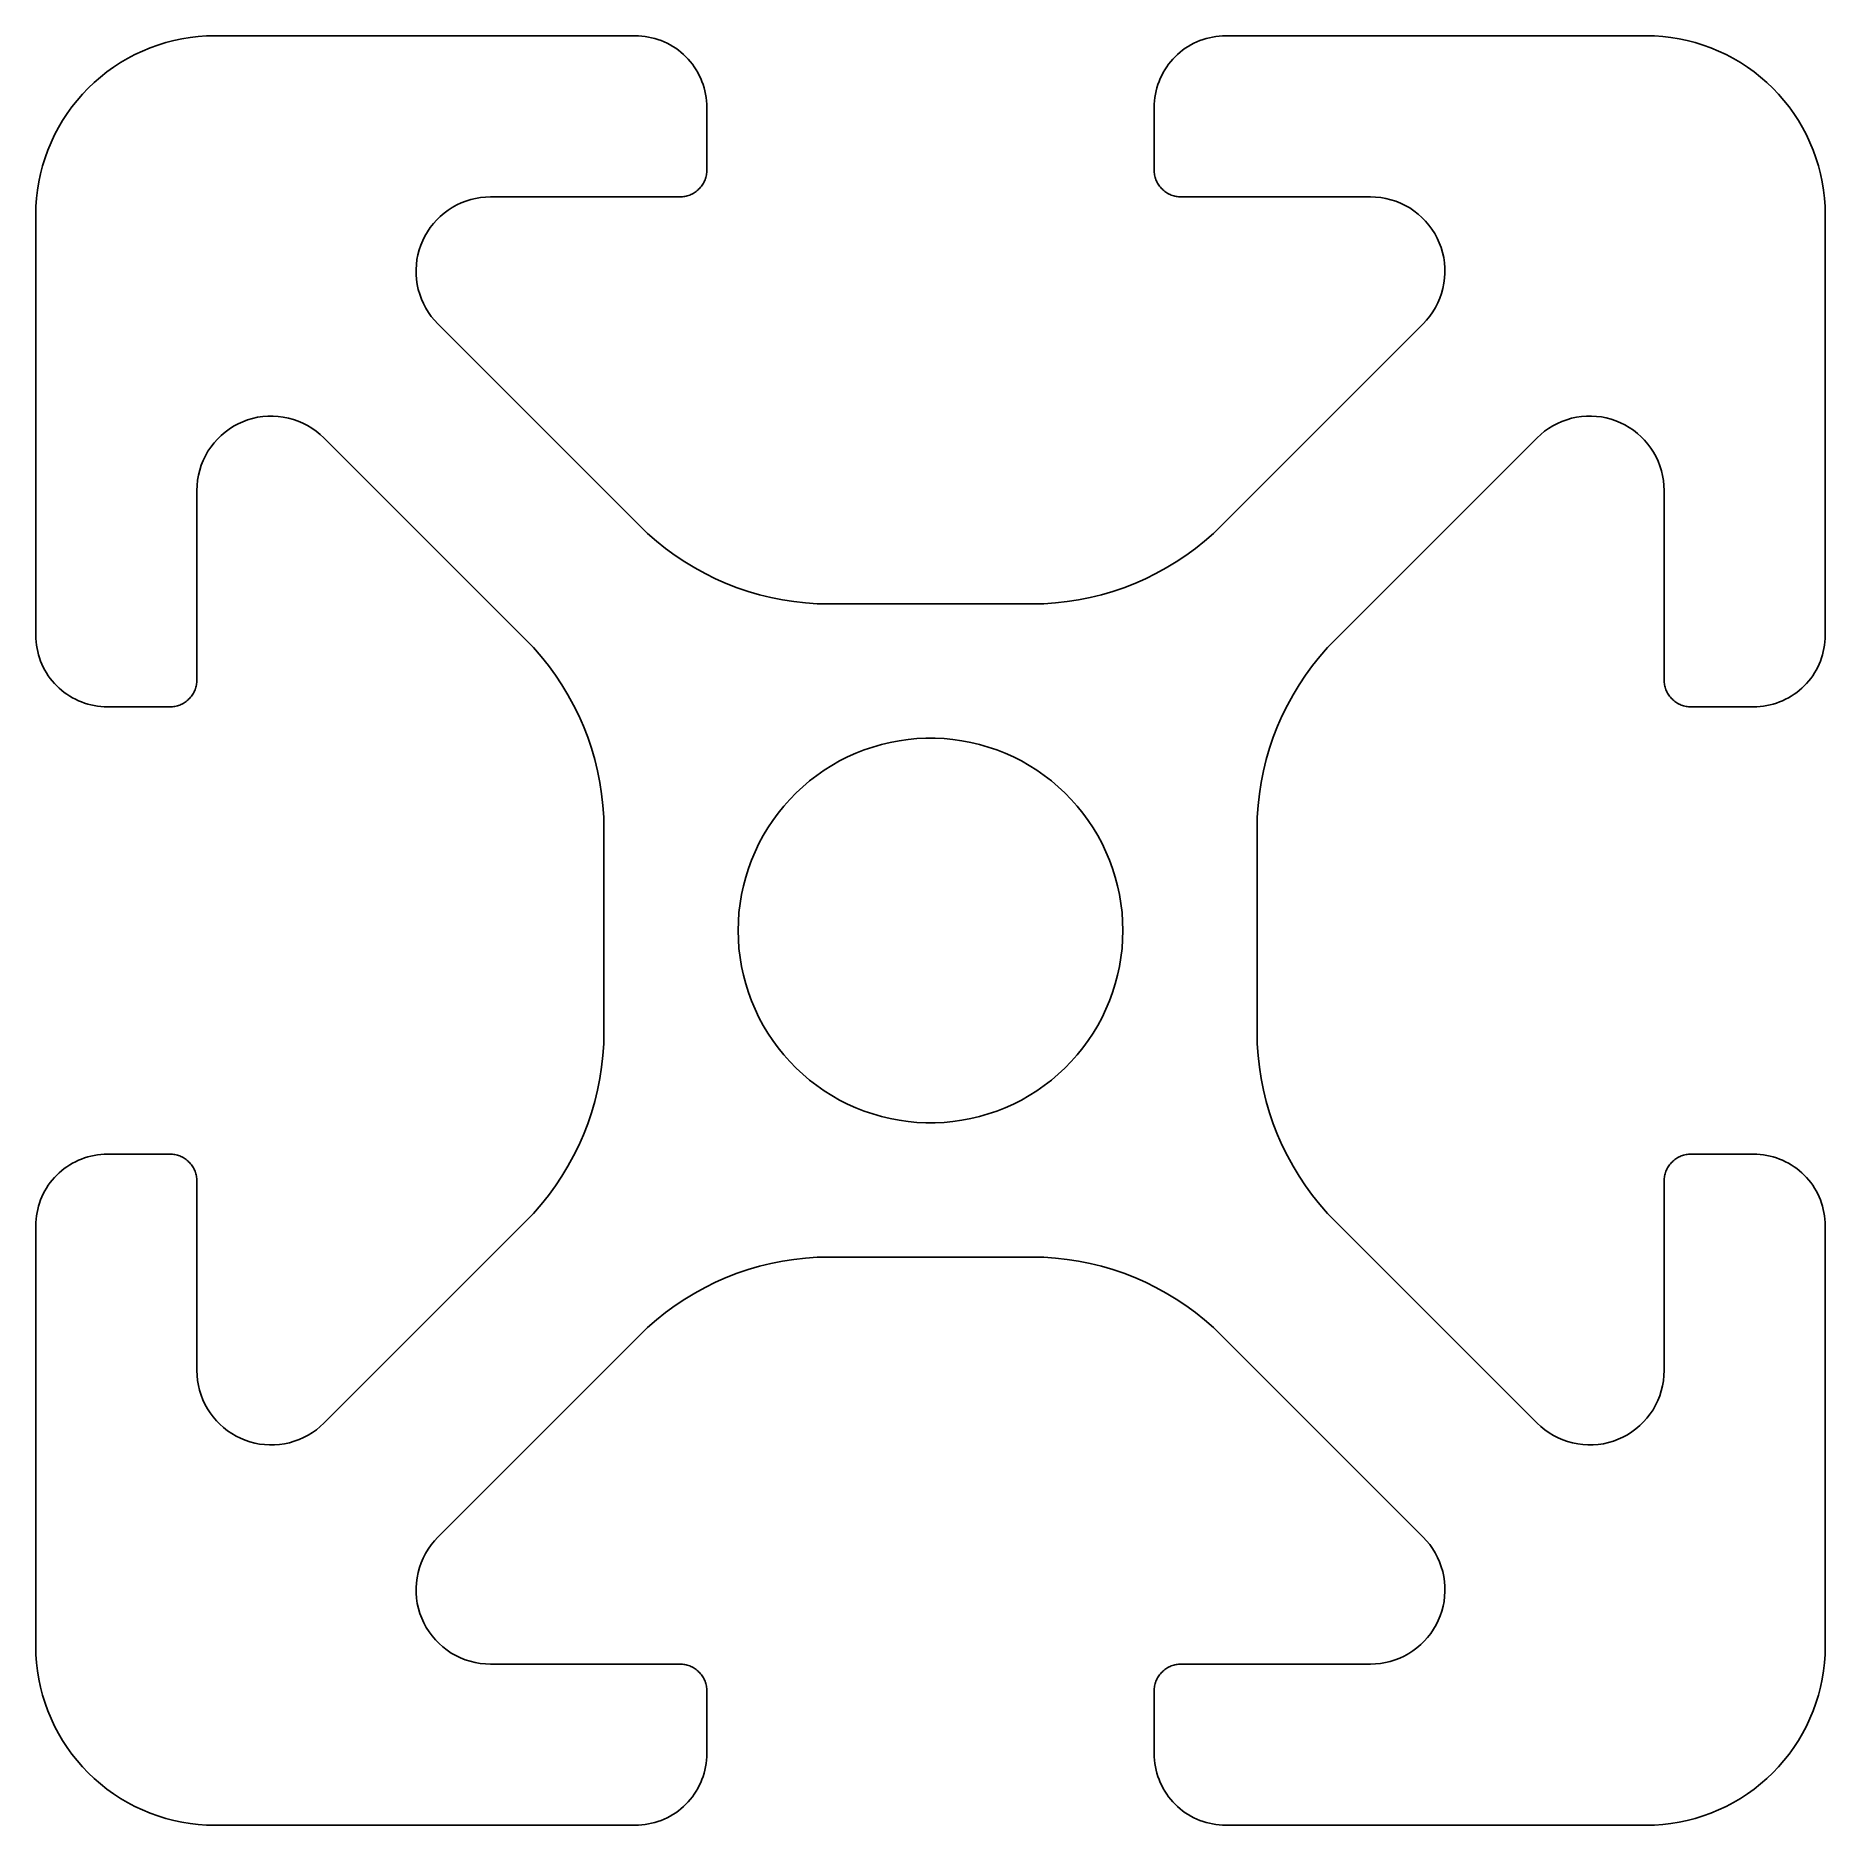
# Model space of a CAD drawing. Extents: x -10 to 10, y -10 to 10.
import ezdxf

# ---------------------------------------------------------------- set-up
doc = ezdxf.new("R2010")
doc.units = 0
doc.header["$LTSCALE"] = 1.2
doc.linetypes.add('PHL_THICK', pattern=[0])
doc.layers.add('PROJECTION', color=7, linetype='CONTINUOUS')

msp = doc.modelspace()

# ---------------------------------------------------------------- linework, layer by layer
at = {"layer": 'PROJECTION', "color": 7, "linetype": 'PHL_THICK'}
for p, q in [((-8.092367, 9.997866), (-8, 10)), ((-8, 10), (-3.3, 10)), ((-3.263053, 9.999146), (-3.3, 10)), ((3.263053, 9.999146), (3.3, 10)), ((3.3, 10), (8, 10)), ((8.092367, 9.997866), (8, 10)), ((-8.891477, 9.790326), (-8.807842, 9.829588)), ((-8.807842, 9.829588), (-8.722484, 9.864944)), ((-8.722484, 9.864944), (-8.635583, 9.896321)), ((-8.635583, 9.896321), (-8.547326, 9.923652)), ((-8.547326, 9.923652), (-8.457901, 9.946877)), ((-8.457901, 9.946877), (-8.367499, 9.965946)), ((-8.367499, 9.965946), (-8.276313, 9.980821)), ((-8.276313, 9.980821), (-8.184537, 9.991468)), ((-8.184537, 9.991468), (-8.092367, 9.997866)), ((-3.226185, 9.996588), (-3.263053, 9.999146)), ((-3.189475, 9.992329), (-3.226185, 9.996588)), ((-3.153, 9.986379), (-3.189475, 9.992329)), ((-3.11684, 9.97875), (-3.153, 9.986379)), ((-3.08107, 9.96946), (-3.11684, 9.97875)), ((-3.045767, 9.958529), (-3.08107, 9.96946)), ((-3.011007, 9.945978), (-3.045767, 9.958529)), ((-2.976863, 9.931835), (-3.011007, 9.945978)), ((-2.943409, 9.916131), (-2.976863, 9.931835)), ((-2.910717, 9.898898), (-2.943409, 9.916131)), ((-2.878854, 9.880174), (-2.910717, 9.898898)), ((-2.847891, 9.859998), (-2.878854, 9.880174)), ((-2.817892, 9.838414), (-2.847891, 9.859998)), ((-2.788923, 9.815467), (-2.817892, 9.838414)), ((-2.761044, 9.791207), (-2.788923, 9.815467)), ((2.761044, 9.791207), (2.788923, 9.815467)), ((2.788923, 9.815467), (2.817892, 9.838414)), ((2.817892, 9.838414), (2.847891, 9.859998)), ((2.847891, 9.859998), (2.878854, 9.880174)), ((2.878854, 9.880174), (2.910717, 9.898898)), ((2.910717, 9.898898), (2.943409, 9.916131)), ((2.943409, 9.916131), (2.976863, 9.931835)), ((2.976863, 9.931835), (3.011007, 9.945978)), ((3.011007, 9.945978), (3.045767, 9.958529)), ((3.045767, 9.958529), (3.08107, 9.96946)), ((3.08107, 9.96946), (3.11684, 9.97875)), ((3.11684, 9.97875), (3.153, 9.986379)), ((3.153, 9.986379), (3.189475, 9.992329)), ((3.189475, 9.992329), (3.226185, 9.996588)), ((3.226185, 9.996588), (3.263053, 9.999146)), ((8.184537, 9.991468), (8.092367, 9.997866)), ((8.276313, 9.980821), (8.184537, 9.991468)), ((8.367499, 9.965946), (8.276313, 9.980821)), ((8.457901, 9.946877), (8.367499, 9.965946)), ((8.547326, 9.923652), (8.457901, 9.946877)), ((8.635583, 9.896321), (8.547326, 9.923652)), ((8.722484, 9.864944), (8.635583, 9.896321)), ((8.807842, 9.829588), (8.722484, 9.864944)), ((8.891477, 9.790326), (8.807842, 9.829588)), ((-9.205269, 9.596034), (-9.130273, 9.649995)), ((-9.130273, 9.649995), (-9.052864, 9.700435)), ((-9.052864, 9.700435), (-8.973209, 9.747245)), ((-8.973209, 9.747245), (-8.891477, 9.790326)), ((-2.734315, 9.765685), (-2.761044, 9.791207)), ((-2.708793, 9.738956), (-2.734315, 9.765685)), ((-2.684533, 9.711078), (-2.708793, 9.738956)), ((-2.661586, 9.682108), (-2.684533, 9.711078)), ((-2.640002, 9.652109), (-2.661586, 9.682108)), ((-2.619826, 9.621146), (-2.640002, 9.652109)), ((-2.601102, 9.589284), (-2.619826, 9.621146)), ((2.601102, 9.589284), (2.619826, 9.621146)), ((2.619826, 9.621146), (2.640002, 9.652109)), ((2.640002, 9.652109), (2.661586, 9.682108)), ((2.661586, 9.682108), (2.684533, 9.711078)), ((2.684533, 9.711078), (2.708793, 9.738956)), ((2.708793, 9.738956), (2.734315, 9.765685)), ((2.734315, 9.765685), (2.761044, 9.791207)), ((8.973209, 9.747245), (8.891477, 9.790326)), ((9.052864, 9.700435), (8.973209, 9.747245)), ((9.130273, 9.649995), (9.052864, 9.700435)), ((9.205269, 9.596034), (9.130273, 9.649995)), ((-9.478018, 9.347391), (-9.414213, 9.414213)), ((-9.414213, 9.414213), (-9.347391, 9.478018)), ((-9.347391, 9.478018), (-9.277694, 9.538668)), ((-9.277694, 9.538668), (-9.205269, 9.596034)), ((-2.583869, 9.556591), (-2.601102, 9.589284)), ((-2.568165, 9.523137), (-2.583869, 9.556591)), ((-2.554022, 9.488994), (-2.568165, 9.523137)), ((-2.541471, 9.454233), (-2.554022, 9.488994)), ((-2.53054, 9.41893), (-2.541471, 9.454233)), ((-2.52125, 9.383161), (-2.53054, 9.41893)), ((2.52125, 9.383161), (2.53054, 9.41893)), ((2.53054, 9.41893), (2.541471, 9.454233)), ((2.541471, 9.454233), (2.554022, 9.488994)), ((2.554022, 9.488994), (2.568165, 9.523137)), ((2.568165, 9.523137), (2.583869, 9.556591)), ((2.583869, 9.556591), (2.601102, 9.589284)), ((9.277694, 9.538668), (9.205269, 9.596034)), ((9.347391, 9.478018), (9.277694, 9.538668)), ((9.414213, 9.414213), (9.347391, 9.478018)), ((9.478018, 9.347391), (9.414213, 9.414213)), ((-9.649995, 9.130273), (-9.596034, 9.205269)), ((-9.596034, 9.205269), (-9.538668, 9.277694)), ((-9.538668, 9.277694), (-9.478018, 9.347391)), ((-2.513622, 9.346999), (-2.52125, 9.383161)), ((-2.507672, 9.310525), (-2.513622, 9.346999)), ((-2.503413, 9.273815), (-2.507672, 9.310525)), ((-2.500854, 9.236947), (-2.503413, 9.273815)), ((-2.5, 9.2), (-2.500854, 9.236947)), ((2.5, 9.2), (2.500854, 9.236947)), ((2.500854, 9.236947), (2.503413, 9.273815)), ((2.503413, 9.273815), (2.507672, 9.310525)), ((2.507672, 9.310525), (2.513622, 9.346999)), ((2.513622, 9.346999), (2.52125, 9.383161)), ((9.538668, 9.277694), (9.478018, 9.347391)), ((9.596034, 9.205269), (9.538668, 9.277694)), ((9.649995, 9.130273), (9.596034, 9.205269)), ((-9.747245, 8.973209), (-9.700435, 9.052864)), ((-9.700435, 9.052864), (-9.649995, 9.130273)), ((-2.5, 8.5), (-2.5, 9.2)), ((2.5, 8.5), (2.5, 9.2)), ((9.700435, 9.052864), (9.649995, 9.130273)), ((9.747245, 8.973209), (9.700435, 9.052864)), ((-9.864944, 8.722484), (-9.829588, 8.807842)), ((-9.829588, 8.807842), (-9.790326, 8.891477)), ((-9.790326, 8.891477), (-9.747245, 8.973209)), ((9.790326, 8.891477), (9.747245, 8.973209)), ((9.829588, 8.807842), (9.790326, 8.891477)), ((9.864944, 8.722484), (9.829588, 8.807842)), ((-9.923652, 8.547326), (-9.896321, 8.635583)), ((-9.896321, 8.635583), (-9.864944, 8.722484)), ((9.896321, 8.635583), (9.864944, 8.722484)), ((9.923652, 8.547326), (9.896321, 8.635583)), ((-9.965946, 8.367499), (-9.946877, 8.457901)), ((-9.946877, 8.457901), (-9.923652, 8.547326)), ((-2.520258, 8.391627), (-2.515552, 8.404662)), ((-2.515552, 8.404662), (-2.511452, 8.417901)), ((-2.511452, 8.417901), (-2.507969, 8.431314)), ((-2.507969, 8.431314), (-2.505108, 8.444875)), ((-2.505108, 8.444875), (-2.502877, 8.458553)), ((-2.502877, 8.458553), (-2.50128, 8.47232)), ((-2.50128, 8.47232), (-2.50032, 8.486145)), ((-2.50032, 8.486145), (-2.5, 8.5)), ((2.50032, 8.486145), (2.5, 8.5)), ((2.50128, 8.47232), (2.50032, 8.486145)), ((2.502877, 8.458553), (2.50128, 8.47232)), ((2.505108, 8.444875), (2.502877, 8.458553)), ((2.507969, 8.431314), (2.505108, 8.444875)), ((2.511452, 8.417901), (2.507969, 8.431314)), ((2.515552, 8.404662), (2.511452, 8.417901)), ((2.520258, 8.391627), (2.515552, 8.404662)), ((9.946877, 8.457901), (9.923652, 8.547326)), ((9.965946, 8.367499), (9.946877, 8.457901)), ((-9.991468, 8.184537), (-9.980821, 8.276313)), ((-9.980821, 8.276313), (-9.965946, 8.367499)), ((-2.8, 8.2), (-2.786145, 8.20032)), ((-2.786145, 8.20032), (-2.77232, 8.20128)), ((-2.77232, 8.20128), (-2.758553, 8.202877)), ((-2.758553, 8.202877), (-2.744875, 8.205108)), ((-2.744875, 8.205108), (-2.731315, 8.207969)), ((-2.731315, 8.207969), (-2.717901, 8.211452)), ((-2.717901, 8.211452), (-2.704663, 8.215551)), ((-2.704663, 8.215551), (-2.691628, 8.220259)), ((-2.691628, 8.220259), (-2.678824, 8.225562)), ((-2.678824, 8.225562), (-2.666279, 8.231451)), ((-2.666279, 8.231451), (-2.654019, 8.237913)), ((-2.654019, 8.237913), (-2.64207, 8.244935)), ((-2.64207, 8.244935), (-2.630459, 8.252501)), ((-2.630459, 8.252501), (-2.61921, 8.260594)), ((-2.61921, 8.260594), (-2.608346, 8.269199)), ((-2.608346, 8.269199), (-2.597891, 8.278297)), ((-2.597891, 8.278297), (-2.587868, 8.287868)), ((-2.587868, 8.287868), (-2.578297, 8.297892)), ((-2.578297, 8.297892), (-2.5692, 8.308346)), ((-2.5692, 8.308346), (-2.560595, 8.31921)), ((-2.560595, 8.31921), (-2.552501, 8.330459)), ((-2.552501, 8.330459), (-2.544935, 8.342071)), ((-2.544935, 8.342071), (-2.537913, 8.354018)), ((-2.537913, 8.354018), (-2.531451, 8.366279)), ((-2.531451, 8.366279), (-2.525562, 8.378823)), ((-2.525562, 8.378823), (-2.520258, 8.391627)), ((2.525562, 8.378823), (2.520258, 8.391627)), ((2.531451, 8.366279), (2.525562, 8.378823)), ((2.537913, 8.354018), (2.531451, 8.366279)), ((2.544935, 8.342071), (2.537913, 8.354018)), ((2.552501, 8.330459), (2.544935, 8.342071)), ((2.560595, 8.31921), (2.552501, 8.330459)), ((2.5692, 8.308346), (2.560595, 8.31921)), ((2.578297, 8.297892), (2.5692, 8.308346)), ((2.587868, 8.287868), (2.578297, 8.297892)), ((2.597891, 8.278297), (2.587868, 8.287868)), ((2.608346, 8.269199), (2.597891, 8.278297)), ((2.61921, 8.260594), (2.608346, 8.269199)), ((2.630459, 8.252501), (2.61921, 8.260594)), ((2.64207, 8.244935), (2.630459, 8.252501)), ((2.654019, 8.237913), (2.64207, 8.244935)), ((2.666279, 8.231451), (2.654019, 8.237913)), ((2.678824, 8.225562), (2.666279, 8.231451)), ((2.691628, 8.220259), (2.678824, 8.225562)), ((2.704663, 8.215551), (2.691628, 8.220259)), ((2.717901, 8.211452), (2.704663, 8.215551)), ((2.731315, 8.207969), (2.717901, 8.211452)), ((2.744875, 8.205108), (2.731315, 8.207969)), ((2.758553, 8.202877), (2.744875, 8.205108)), ((2.77232, 8.20128), (2.758553, 8.202877)), ((2.786145, 8.20032), (2.77232, 8.20128)), ((2.8, 8.2), (2.786145, 8.20032)), ((9.980821, 8.276313), (9.965946, 8.367499)), ((9.991468, 8.184537), (9.980821, 8.276313)), ((-10, 8), (-9.997866, 8.092367)), ((-10, 3.3), (-10, 8)), ((-9.997866, 8.092367), (-9.991468, 8.184537)), ((-5.479192, 7.982007), (-5.436589, 8.018394)), ((-5.436589, 8.018394), (-5.391634, 8.051832)), ((-5.391634, 8.051832), (-5.344532, 8.082171)), ((-5.344532, 8.082171), (-5.295496, 8.109273)), ((-5.295496, 8.109273), (-5.244747, 8.133014)), ((-5.244747, 8.133014), (-5.192516, 8.153288)), ((-5.192516, 8.153288), (-5.13904, 8.170002)), ((-5.13904, 8.170002), (-5.084561, 8.183082)), ((-5.084561, 8.183082), (-5.029326, 8.192467)), ((-5.029326, 8.192467), (-4.973584, 8.198114)), ((-4.973584, 8.198114), (-4.917588, 8.2)), ((-4.917588, 8.2), (-2.8, 8.2)), ((2.8, 8.2), (4.917588, 8.2)), ((4.975228, 8.198002), (4.917588, 8.2)), ((5.032591, 8.192018), (4.975228, 8.198002)), ((5.089402, 8.182076), (5.032591, 8.192018)), ((5.145389, 8.168223), (5.089402, 8.182076)), ((5.200281, 8.150528), (5.145389, 8.168223)), ((5.253817, 8.129073), (5.200281, 8.150528)), ((5.305738, 8.103964), (5.253817, 8.129073)), ((5.355797, 8.075319), (5.305738, 8.103964)), ((5.403751, 8.043277), (5.355797, 8.075319)), ((5.449372, 8.007991), (5.403751, 8.043277)), ((5.49244, 7.969631), (5.449372, 8.007991)), ((9.997866, 8.092367), (9.991468, 8.184537)), ((10, 8), (9.997866, 8.092367)), ((10, 3.3), (10, 8)), ((-5.650606, 7.762042), (-5.622411, 7.810458)), ((-5.622411, 7.810458), (-5.591023, 7.856868)), ((-5.591023, 7.856868), (-5.556585, 7.901061)), ((-5.556585, 7.901061), (-5.519251, 7.942837)), ((-5.519251, 7.942837), (-5.479192, 7.982007)), ((5.532748, 7.92838), (5.49244, 7.969631)), ((5.570103, 7.884438), (5.532748, 7.92838)), ((5.604326, 7.838015), (5.570103, 7.884438)), ((5.635252, 7.789333), (5.604326, 7.838015)), ((-5.72913, 7.552817), (-5.714831, 7.606989)), ((-5.714831, 7.606989), (-5.696921, 7.660077)), ((-5.696921, 7.660077), (-5.67548, 7.711839)), ((-5.67548, 7.711839), (-5.650606, 7.762042)), ((5.662733, 7.738626), (5.635252, 7.789333)), ((5.686636, 7.686139), (5.662733, 7.738626)), ((5.706848, 7.632122), (5.686636, 7.686139)), ((5.723271, 7.576835), (5.706848, 7.632122)), ((-5.749791, 7.386266), (-5.746649, 7.442205)), ((-5.746649, 7.442205), (-5.739752, 7.497806)), ((-5.739752, 7.497806), (-5.72913, 7.552817)), ((5.735826, 7.520544), (5.723271, 7.576835)), ((5.744454, 7.463518), (5.735826, 7.520544)), ((5.749112, 7.406032), (5.744454, 7.463518)), ((5.749778, 7.348361), (5.749112, 7.406032)), ((-5.749162, 7.330242), (-5.749791, 7.386266)), ((-5.744766, 7.274388), (-5.749162, 7.330242)), ((-5.736623, 7.218956), (-5.744766, 7.274388)), ((-5.724769, 7.164196), (-5.736623, 7.218956)), ((5.72789, 7.177007), (5.739141, 7.233573)), ((5.739141, 7.233573), (5.746449, 7.290783)), ((5.746449, 7.290783), (5.749778, 7.348361)), ((-5.709259, 7.110359), (-5.724769, 7.164196)), ((-5.690162, 7.057687), (-5.709259, 7.110359)), ((-5.667565, 7.006419), (-5.690162, 7.057687)), ((-5.641571, 6.956787), (-5.667565, 7.006419)), ((5.644802, 6.962533), (5.671104, 7.013861)), ((5.671104, 7.013861), (5.693789, 7.066886)), ((5.693789, 7.066886), (5.712748, 7.121356)), ((5.712748, 7.121356), (5.72789, 7.177007)), ((-5.612297, 6.909015), (-5.641571, 6.956787)), ((-5.579875, 6.863322), (-5.612297, 6.909015)), ((-5.544454, 6.819912), (-5.579875, 6.863322)), ((-5.506192, 6.778985), (-5.544454, 6.819912)), ((5.506192, 6.778985), (5.545537, 6.821155)), ((5.545537, 6.821155), (5.581867, 6.865948)), ((5.581867, 6.865948), (5.615008, 6.91315)), ((5.615008, 6.91315), (5.644802, 6.962533)), ((-3.255888, 4.52868), (-5.506192, 6.778985)), ((3.255888, 4.52868), (5.506192, 6.778985)), ((-7.884438, 5.570103), (-7.838015, 5.604326)), ((-7.838015, 5.604326), (-7.789333, 5.635252)), ((-7.789333, 5.635252), (-7.738626, 5.662733)), ((-7.738626, 5.662733), (-7.686139, 5.686636)), ((-7.686139, 5.686636), (-7.632122, 5.706848)), ((-7.632122, 5.706848), (-7.576835, 5.723271)), ((-7.576835, 5.723271), (-7.520544, 5.735826)), ((-7.520544, 5.735826), (-7.463518, 5.744454)), ((-7.463518, 5.744454), (-7.406032, 5.749112)), ((-7.406032, 5.749112), (-7.348361, 5.749778)), ((-7.290783, 5.746449), (-7.348361, 5.749778)), ((-7.233573, 5.739141), (-7.290783, 5.746449)), ((-7.177007, 5.72789), (-7.233573, 5.739141)), ((-7.121356, 5.712748), (-7.177007, 5.72789)), ((-7.066886, 5.693789), (-7.121356, 5.712748)), ((-7.013861, 5.671104), (-7.066886, 5.693789)), ((-6.962533, 5.644802), (-7.013861, 5.671104)), ((-6.91315, 5.615008), (-6.962533, 5.644802)), ((-6.865948, 5.581867), (-6.91315, 5.615008)), ((6.863322, 5.579875), (6.909015, 5.612297)), ((6.909015, 5.612297), (6.956787, 5.641571)), ((6.956787, 5.641571), (7.006419, 5.667565)), ((7.006419, 5.667565), (7.057687, 5.690162)), ((7.057687, 5.690162), (7.110359, 5.709259)), ((7.110359, 5.709259), (7.164196, 5.724769)), ((7.164196, 5.724769), (7.218956, 5.736623)), ((7.218956, 5.736623), (7.274388, 5.744766)), ((7.274388, 5.744766), (7.330242, 5.749162)), ((7.330242, 5.749162), (7.386266, 5.749791)), ((7.442205, 5.746649), (7.386266, 5.749791)), ((7.497806, 5.739752), (7.442205, 5.746649)), ((7.552817, 5.72913), (7.497806, 5.739752)), ((7.606989, 5.714831), (7.552817, 5.72913)), ((7.660077, 5.696921), (7.606989, 5.714831)), ((7.711839, 5.67548), (7.660077, 5.696921)), ((7.762042, 5.650606), (7.711839, 5.67548)), ((7.810458, 5.622411), (7.762042, 5.650606)), ((7.856868, 5.591023), (7.810458, 5.622411)), ((-8.075319, 5.355797), (-8.043277, 5.403751)), ((-8.043277, 5.403751), (-8.007991, 5.449372)), ((-8.007991, 5.449372), (-7.969631, 5.49244)), ((-7.969631, 5.49244), (-7.92838, 5.532748)), ((-7.92838, 5.532748), (-7.884438, 5.570103)), ((-6.821155, 5.545537), (-6.865948, 5.581867)), ((-6.778985, 5.506192), (-6.821155, 5.545537)), ((-4.52868, 3.255888), (-6.778985, 5.506192)), ((4.52868, 3.255888), (6.778985, 5.506192)), ((6.778985, 5.506192), (6.819912, 5.544454)), ((6.819912, 5.544454), (6.863322, 5.579875)), ((7.901061, 5.556585), (7.856868, 5.591023)), ((7.942837, 5.519251), (7.901061, 5.556585)), ((7.982007, 5.479192), (7.942837, 5.519251)), ((8.018394, 5.436589), (7.982007, 5.479192)), ((8.051832, 5.391634), (8.018394, 5.436589)), ((-8.168223, 5.145389), (-8.150528, 5.200281)), ((-8.150528, 5.200281), (-8.129073, 5.253817)), ((-8.129073, 5.253817), (-8.103964, 5.305738)), ((-8.103964, 5.305738), (-8.075319, 5.355797)), ((8.082171, 5.344532), (8.051832, 5.391634)), ((8.109273, 5.295496), (8.082171, 5.344532)), ((8.133014, 5.244747), (8.109273, 5.295496)), ((8.153288, 5.192516), (8.133014, 5.244747)), ((-8.198002, 4.975228), (-8.192018, 5.032591)), ((-8.192018, 5.032591), (-8.182076, 5.089402)), ((-8.182076, 5.089402), (-8.168223, 5.145389)), ((8.170002, 5.13904), (8.153288, 5.192516)), ((8.183082, 5.084561), (8.170002, 5.13904)), ((8.192467, 5.029326), (8.183082, 5.084561)), ((8.198114, 4.973584), (8.192467, 5.029326)), ((-8.2, 4.917588), (-8.198002, 4.975228)), ((-8.2, 2.8), (-8.2, 4.917588)), ((8.2, 4.917588), (8.198114, 4.973584)), ((8.2, 2.8), (8.2, 4.917588)), ((-3.161338, 4.438168), (-3.255888, 4.52868)), ((-3.06293, 4.351867), (-3.161338, 4.438168)), ((3.06293, 4.351867), (3.161338, 4.438168)), ((3.161338, 4.438168), (3.255888, 4.52868)), ((-2.960851, 4.26994), (-3.06293, 4.351867)), ((-2.855296, 4.192544), (-2.960851, 4.26994)), ((2.855296, 4.192544), (2.960851, 4.26994)), ((2.960851, 4.26994), (3.06293, 4.351867)), ((-2.746466, 4.119826), (-2.855296, 4.192544)), ((-2.634567, 4.051924), (-2.746466, 4.119826)), ((-2.519813, 3.988967), (-2.634567, 4.051924)), ((2.519813, 3.988967), (2.634567, 4.051924)), ((2.634567, 4.051924), (2.746466, 4.119826)), ((2.746466, 4.119826), (2.855296, 4.192544)), ((-2.402422, 3.931077), (-2.519813, 3.988967)), ((-2.282617, 3.878361), (-2.402422, 3.931077)), ((-2.160628, 3.830922), (-2.282617, 3.878361)), ((-2.036685, 3.788849), (-2.160628, 3.830922)), ((2.036685, 3.788849), (2.160628, 3.830922)), ((2.160628, 3.830922), (2.282617, 3.878361)), ((2.282617, 3.878361), (2.402422, 3.931077)), ((2.402422, 3.931077), (2.519813, 3.988967)), ((-1.911024, 3.752223), (-2.036685, 3.788849)), ((-1.783886, 3.721112), (-1.911024, 3.752223)), ((-1.655512, 3.695577), (-1.783886, 3.721112)), ((-1.526146, 3.675665), (-1.655512, 3.695577)), ((-1.396034, 3.661416), (-1.526146, 3.675665)), ((-1.265425, 3.652855), (-1.396034, 3.661416)), ((-1.134567, 3.65), (-1.265425, 3.652855)), ((-1.134567, 3.65), (1.134567, 3.65)), ((1.134567, 3.65), (1.265425, 3.652855)), ((1.265425, 3.652855), (1.396034, 3.661416)), ((1.396034, 3.661416), (1.526146, 3.675665)), ((1.526146, 3.675665), (1.655512, 3.695577)), ((1.655512, 3.695577), (1.783886, 3.721112)), ((1.783886, 3.721112), (1.911024, 3.752223)), ((1.911024, 3.752223), (2.036685, 3.788849)), ((-9.999146, 3.263053), (-10, 3.3)), ((-9.996588, 3.226185), (-9.999146, 3.263053)), ((-9.992329, 3.189475), (-9.996588, 3.226185)), ((-4.438168, 3.161338), (-4.52868, 3.255888)), ((4.438168, 3.161338), (4.52868, 3.255888)), ((9.992329, 3.189475), (9.996588, 3.226185)), ((9.996588, 3.226185), (9.999146, 3.263053)), ((9.999146, 3.263053), (10, 3.3)), ((-9.986379, 3.153), (-9.992329, 3.189475)), ((-9.97875, 3.11684), (-9.986379, 3.153)), ((-9.96946, 3.08107), (-9.97875, 3.11684)), ((-9.958529, 3.045767), (-9.96946, 3.08107)), ((-9.945978, 3.011007), (-9.958529, 3.045767)), ((-9.931835, 2.976863), (-9.945978, 3.011007)), ((-4.351867, 3.06293), (-4.438168, 3.161338)), ((-4.26994, 2.960851), (-4.351867, 3.06293)), ((4.26994, 2.960851), (4.351867, 3.06293)), ((4.351867, 3.06293), (4.438168, 3.161338)), ((9.931835, 2.976863), (9.945978, 3.011007)), ((9.945978, 3.011007), (9.958529, 3.045767)), ((9.958529, 3.045767), (9.96946, 3.08107)), ((9.96946, 3.08107), (9.97875, 3.11684)), ((9.97875, 3.11684), (9.986379, 3.153)), ((9.986379, 3.153), (9.992329, 3.189475)), ((-9.916131, 2.943409), (-9.931835, 2.976863)), ((-9.898898, 2.910717), (-9.916131, 2.943409)), ((-9.880174, 2.878854), (-9.898898, 2.910717)), ((-9.859998, 2.847891), (-9.880174, 2.878854)), ((-9.838414, 2.817892), (-9.859998, 2.847891)), ((-9.815467, 2.788923), (-9.838414, 2.817892)), ((-4.192544, 2.855296), (-4.26994, 2.960851)), ((-4.119826, 2.746466), (-4.192544, 2.855296)), ((4.119826, 2.746466), (4.192544, 2.855296)), ((4.192544, 2.855296), (4.26994, 2.960851)), ((9.815467, 2.788923), (9.838414, 2.817892)), ((9.838414, 2.817892), (9.859998, 2.847891)), ((9.859998, 2.847891), (9.880174, 2.878854)), ((9.880174, 2.878854), (9.898898, 2.910717)), ((9.898898, 2.910717), (9.916131, 2.943409)), ((9.916131, 2.943409), (9.931835, 2.976863)), ((-9.791207, 2.761044), (-9.815467, 2.788923)), ((-9.765685, 2.734315), (-9.791207, 2.761044)), ((-9.738956, 2.708793), (-9.765685, 2.734315)), ((-9.711078, 2.684533), (-9.738956, 2.708793)), ((-9.682108, 2.661586), (-9.711078, 2.684533)), ((-9.652109, 2.640002), (-9.682108, 2.661586)), ((-9.621146, 2.619826), (-9.652109, 2.640002)), ((-9.589284, 2.601102), (-9.621146, 2.619826)), ((-9.556591, 2.583869), (-9.589284, 2.601102)), ((-8.278297, 2.597891), (-8.269199, 2.608346)), ((-8.269199, 2.608346), (-8.260594, 2.61921)), ((-8.260594, 2.61921), (-8.252501, 2.630459)), ((-8.252501, 2.630459), (-8.244935, 2.64207)), ((-8.244935, 2.64207), (-8.237913, 2.654019)), ((-8.237913, 2.654019), (-8.231451, 2.666279)), ((-8.231451, 2.666279), (-8.225562, 2.678824)), ((-8.225562, 2.678824), (-8.220259, 2.691628)), ((-8.220259, 2.691628), (-8.215551, 2.704663)), ((-8.215551, 2.704663), (-8.211452, 2.717901)), ((-8.211452, 2.717901), (-8.207969, 2.731315)), ((-8.207969, 2.731315), (-8.205108, 2.744875)), ((-8.205108, 2.744875), (-8.202877, 2.758553)), ((-8.202877, 2.758553), (-8.20128, 2.77232)), ((-8.20128, 2.77232), (-8.20032, 2.786145)), ((-8.20032, 2.786145), (-8.2, 2.8)), ((-4.051924, 2.634567), (-4.119826, 2.746466)), ((-3.988967, 2.519813), (-4.051924, 2.634567)), ((3.988967, 2.519813), (4.051924, 2.634567)), ((4.051924, 2.634567), (4.119826, 2.746466)), ((8.20032, 2.786145), (8.2, 2.8)), ((8.20128, 2.77232), (8.20032, 2.786145)), ((8.202877, 2.758553), (8.20128, 2.77232)), ((8.205108, 2.744875), (8.202877, 2.758553)), ((8.207969, 2.731315), (8.205108, 2.744875)), ((8.211452, 2.717901), (8.207969, 2.731315)), ((8.215551, 2.704663), (8.211452, 2.717901)), ((8.220259, 2.691628), (8.215551, 2.704663)), ((8.225562, 2.678824), (8.220259, 2.691628)), ((8.231451, 2.666279), (8.225562, 2.678824)), ((8.237913, 2.654019), (8.231451, 2.666279)), ((8.244935, 2.64207), (8.237913, 2.654019)), ((8.252501, 2.630459), (8.244935, 2.64207)), ((8.260594, 2.61921), (8.252501, 2.630459)), ((8.269199, 2.608346), (8.260594, 2.61921)), ((8.278297, 2.597891), (8.269199, 2.608346)), ((9.556591, 2.583869), (9.589284, 2.601102)), ((9.589284, 2.601102), (9.621146, 2.619826)), ((9.621146, 2.619826), (9.652109, 2.640002)), ((9.652109, 2.640002), (9.682108, 2.661586)), ((9.682108, 2.661586), (9.711078, 2.684533)), ((9.711078, 2.684533), (9.738956, 2.708793)), ((9.738956, 2.708793), (9.765685, 2.734315)), ((9.765685, 2.734315), (9.791207, 2.761044)), ((9.791207, 2.761044), (9.815467, 2.788923)), ((-9.523137, 2.568165), (-9.556591, 2.583869)), ((-9.488994, 2.554022), (-9.523137, 2.568165)), ((-9.454233, 2.541471), (-9.488994, 2.554022)), ((-9.41893, 2.53054), (-9.454233, 2.541471)), ((-9.383161, 2.52125), (-9.41893, 2.53054)), ((-9.346999, 2.513622), (-9.383161, 2.52125)), ((-9.310525, 2.507672), (-9.346999, 2.513622)), ((-9.273815, 2.503413), (-9.310525, 2.507672)), ((-9.236947, 2.500854), (-9.273815, 2.503413)), ((-9.2, 2.5), (-9.236947, 2.500854)), ((-9.2, 2.5), (-8.5, 2.5)), ((-8.5, 2.5), (-8.486145, 2.50032)), ((-8.486145, 2.50032), (-8.47232, 2.50128)), ((-8.47232, 2.50128), (-8.458553, 2.502877)), ((-8.458553, 2.502877), (-8.444875, 2.505108)), ((-8.444875, 2.505108), (-8.431314, 2.507969)), ((-8.431314, 2.507969), (-8.417901, 2.511452)), ((-8.417901, 2.511452), (-8.404662, 2.515552)), ((-8.404662, 2.515552), (-8.391627, 2.520258)), ((-8.391627, 2.520258), (-8.378823, 2.525562)), ((-8.378823, 2.525562), (-8.366279, 2.531451)), ((-8.366279, 2.531451), (-8.354018, 2.537913)), ((-8.354018, 2.537913), (-8.342071, 2.544935)), ((-8.342071, 2.544935), (-8.330459, 2.552501)), ((-8.330459, 2.552501), (-8.31921, 2.560595)), ((-8.31921, 2.560595), (-8.308346, 2.5692)), ((-8.308346, 2.5692), (-8.297892, 2.578297)), ((-8.297892, 2.578297), (-8.287868, 2.587868)), ((-8.287868, 2.587868), (-8.278297, 2.597891)), ((-3.931077, 2.402422), (-3.988967, 2.519813)), ((-3.878361, 2.282617), (-3.931077, 2.402422)), ((3.878361, 2.282617), (3.931077, 2.402422)), ((3.931077, 2.402422), (3.988967, 2.519813)), ((8.287868, 2.587868), (8.278297, 2.597891)), ((8.297892, 2.578297), (8.287868, 2.587868)), ((8.308346, 2.5692), (8.297892, 2.578297)), ((8.31921, 2.560595), (8.308346, 2.5692)), ((8.330459, 2.552501), (8.31921, 2.560595)), ((8.342071, 2.544935), (8.330459, 2.552501)), ((8.354018, 2.537913), (8.342071, 2.544935)), ((8.366279, 2.531451), (8.354018, 2.537913)), ((8.378823, 2.525562), (8.366279, 2.531451)), ((8.391627, 2.520258), (8.378823, 2.525562)), ((8.404662, 2.515552), (8.391627, 2.520258)), ((8.417901, 2.511452), (8.404662, 2.515552)), ((8.431314, 2.507969), (8.417901, 2.511452)), ((8.444875, 2.505108), (8.431314, 2.507969)), ((8.458553, 2.502877), (8.444875, 2.505108)), ((8.47232, 2.50128), (8.458553, 2.502877)), ((8.486145, 2.50032), (8.47232, 2.50128)), ((8.5, 2.5), (8.486145, 2.50032)), ((8.5, 2.5), (9.2, 2.5)), ((9.2, 2.5), (9.236947, 2.500854)), ((9.236947, 2.500854), (9.273815, 2.503413)), ((9.273815, 2.503413), (9.310525, 2.507672)), ((9.310525, 2.507672), (9.346999, 2.513622)), ((9.346999, 2.513622), (9.383161, 2.52125)), ((9.383161, 2.52125), (9.41893, 2.53054)), ((9.41893, 2.53054), (9.454233, 2.541471)), ((9.454233, 2.541471), (9.488994, 2.554022)), ((9.488994, 2.554022), (9.523137, 2.568165)), ((9.523137, 2.568165), (9.556591, 2.583869)), ((-3.830922, 2.160628), (-3.878361, 2.282617)), ((3.830922, 2.160628), (3.878361, 2.282617)), ((-3.788849, 2.036685), (-3.830922, 2.160628)), ((-3.752223, 1.911024), (-3.788849, 2.036685)), ((-0.834397, 1.981485), (-0.740604, 2.018417)), ((-0.740604, 2.018417), (-0.645182, 2.050912)), ((-0.645182, 2.050912), (-0.548342, 2.078899)), ((-0.548342, 2.078899), (-0.450297, 2.102316)), ((-0.450297, 2.102316), (-0.351261, 2.121112)), ((-0.351261, 2.121112), (-0.251454, 2.135245)), ((-0.251454, 2.135245), (-0.151094, 2.144684)), ((-0.151094, 2.144684), (-0.050402, 2.149409)), ((-0.050402, 2.149409), (0.050402, 2.149409)), ((0.151094, 2.144684), (0.050402, 2.149409)), ((0.251454, 2.135245), (0.151094, 2.144684)), ((0.351261, 2.121112), (0.251454, 2.135245)), ((0.450297, 2.102316), (0.351261, 2.121112)), ((0.548342, 2.078899), (0.450297, 2.102316)), ((0.645182, 2.050912), (0.548342, 2.078899)), ((0.740604, 2.018417), (0.645182, 2.050912)), ((0.834397, 1.981485), (0.740604, 2.018417)), ((3.752223, 1.911024), (3.788849, 2.036685)), ((3.788849, 2.036685), (3.830922, 2.160628)), ((-3.721112, 1.783886), (-3.752223, 1.911024)), ((-1.189232, 1.791152), (-1.10397, 1.844926)), ((-1.10397, 1.844926), (-1.01628, 1.894644)), ((-1.01628, 1.894644), (-0.926357, 1.940197)), ((-0.926357, 1.940197), (-0.834397, 1.981485)), ((0.926357, 1.940197), (0.834397, 1.981485)), ((1.01628, 1.894644), (0.926357, 1.940197)), ((1.10397, 1.844926), (1.01628, 1.894644)), ((1.189232, 1.791152), (1.10397, 1.844926)), ((3.721112, 1.783886), (3.752223, 1.911024)), ((-3.695577, 1.655512), (-3.721112, 1.783886)), ((-3.675665, 1.526146), (-3.695577, 1.655512)), ((-1.502354, 1.537996), (-1.428614, 1.606724)), ((-1.428614, 1.606724), (-1.351733, 1.671921)), ((-1.351733, 1.671921), (-1.27188, 1.733442)), ((-1.27188, 1.733442), (-1.189232, 1.791152)), ((1.27188, 1.733442), (1.189232, 1.791152)), ((1.351733, 1.671921), (1.27188, 1.733442)), ((1.428614, 1.606724), (1.351733, 1.671921)), ((1.502354, 1.537996), (1.428614, 1.606724)), ((3.675665, 1.526146), (3.695577, 1.655512)), ((3.695577, 1.655512), (3.721112, 1.783886)), ((-3.661416, 1.396034), (-3.675665, 1.526146)), ((-1.639773, 1.390555), (-1.572792, 1.465887)), ((-1.572792, 1.465887), (-1.502354, 1.537996)), ((1.572792, 1.465887), (1.502354, 1.537996)), ((1.639773, 1.390555), (1.572792, 1.465887)), ((3.661416, 1.396034), (3.675665, 1.526146)), ((-3.652855, 1.265425), (-3.661416, 1.396034)), ((-3.65, 1.134567), (-3.652855, 1.265425)), ((-1.818539, 1.146916), (-1.762782, 1.230894)), ((-1.762782, 1.230894), (-1.703149, 1.312167)), ((-1.703149, 1.312167), (-1.639773, 1.390555)), ((1.703149, 1.312167), (1.639773, 1.390555)), ((1.762782, 1.230894), (1.703149, 1.312167)), ((1.818539, 1.146916), (1.762782, 1.230894)), ((3.65, 1.134567), (3.652855, 1.265425)), ((3.652855, 1.265425), (3.661416, 1.396034)), ((-3.65, -1.134567), (-3.65, 1.134567)), ((-1.917947, 0.971586), (-1.870299, 1.060416)), ((-1.870299, 1.060416), (-1.818539, 1.146916)), ((1.870299, 1.060416), (1.818539, 1.146916)), ((1.917947, 0.971586), (1.870299, 1.060416)), ((3.65, -1.134567), (3.65, 1.134567)), ((-2.0005, 0.787717), (-1.96138, 0.880619)), ((-1.96138, 0.880619), (-1.917947, 0.971586)), ((1.96138, 0.880619), (1.917947, 0.971586)), ((2.0005, 0.787717), (1.96138, 0.880619)), ((-2.065473, 0.596926), (-2.035224, 0.693083)), ((-2.035224, 0.693083), (-2.0005, 0.787717)), ((2.035224, 0.693083), (2.0005, 0.787717)), ((2.065473, 0.596926), (2.035224, 0.693083)), ((-2.128763, 0.30144), (-2.112294, 0.400889)), ((-2.112294, 0.400889), (-2.091182, 0.499457)), ((-2.091182, 0.499457), (-2.065473, 0.596926)), ((2.091182, 0.499457), (2.065473, 0.596926)), ((2.112294, 0.400889), (2.091182, 0.499457)), ((2.128763, 0.30144), (2.112294, 0.400889)), ((-2.147637, 0.100775), (-2.140553, 0.201329)), ((-2.140553, 0.201329), (-2.128763, 0.30144)), ((2.140553, 0.201329), (2.128763, 0.30144)), ((2.147637, 0.100775), (2.140553, 0.201329)), ((-2.15, 0), (-2.147637, 0.100775)), ((-2.147637, -0.100775), (-2.15, 0)), ((2.15, 0), (2.147637, 0.100775)), ((2.147637, -0.100775), (2.15, 0)), ((-2.140553, -0.201329), (-2.147637, -0.100775)), ((2.140553, -0.201329), (2.147637, -0.100775)), ((-2.128763, -0.30144), (-2.140553, -0.201329)), ((-2.112294, -0.400889), (-2.128763, -0.30144)), ((2.112294, -0.400889), (2.128763, -0.30144)), ((2.128763, -0.30144), (2.140553, -0.201329)), ((-2.091182, -0.499457), (-2.112294, -0.400889)), ((-2.065473, -0.596926), (-2.091182, -0.499457)), ((-2.035224, -0.693083), (-2.065473, -0.596926)), ((2.035224, -0.693083), (2.065473, -0.596926)), ((2.065473, -0.596926), (2.091182, -0.499457)), ((2.091182, -0.499457), (2.112294, -0.400889)), ((-2.0005, -0.787717), (-2.035224, -0.693083)), ((-1.96138, -0.880619), (-2.0005, -0.787717)), ((1.96138, -0.880619), (2.0005, -0.787717)), ((2.0005, -0.787717), (2.035224, -0.693083)), ((-1.917947, -0.971586), (-1.96138, -0.880619)), ((-1.870299, -1.060416), (-1.917947, -0.971586)), ((1.870299, -1.060416), (1.917947, -0.971586)), ((1.917947, -0.971586), (1.96138, -0.880619)), ((-3.652855, -1.265425), (-3.65, -1.134567)), ((-1.818539, -1.146916), (-1.870299, -1.060416)), ((-1.762782, -1.230894), (-1.818539, -1.146916)), ((1.762782, -1.230894), (1.818539, -1.146916)), ((1.818539, -1.146916), (1.870299, -1.060416)), ((3.652855, -1.265425), (3.65, -1.134567)), ((-3.675665, -1.526146), (-3.661416, -1.396034)), ((-3.661416, -1.396034), (-3.652855, -1.265425)), ((-1.703149, -1.312167), (-1.762782, -1.230894)), ((-1.639773, -1.390555), (-1.703149, -1.312167)), ((-1.572792, -1.465887), (-1.639773, -1.390555)), ((1.572792, -1.465887), (1.639773, -1.390555)), ((1.639773, -1.390555), (1.703149, -1.312167)), ((1.703149, -1.312167), (1.762782, -1.230894)), ((3.661416, -1.396034), (3.652855, -1.265425)), ((3.675665, -1.526146), (3.661416, -1.396034)), ((-3.695577, -1.655512), (-3.675665, -1.526146)), ((-1.502354, -1.537996), (-1.572792, -1.465887)), ((-1.428614, -1.606724), (-1.502354, -1.537996)), ((1.428614, -1.606724), (1.502354, -1.537996)), ((1.502354, -1.537996), (1.572792, -1.465887)), ((3.695577, -1.655512), (3.675665, -1.526146)), ((-3.752223, -1.911024), (-3.721112, -1.783886)), ((-3.721112, -1.783886), (-3.695577, -1.655512)), ((-1.351733, -1.671921), (-1.428614, -1.606724)), ((-1.27188, -1.733442), (-1.351733, -1.671921)), ((-1.189232, -1.791152), (-1.27188, -1.733442)), ((-1.10397, -1.844926), (-1.189232, -1.791152)), ((1.10397, -1.844926), (1.189232, -1.791152)), ((1.189232, -1.791152), (1.27188, -1.733442)), ((1.27188, -1.733442), (1.351733, -1.671921)), ((1.351733, -1.671921), (1.428614, -1.606724)), ((3.721112, -1.783886), (3.695577, -1.655512)), ((3.752223, -1.911024), (3.721112, -1.783886)), ((-3.788849, -2.036685), (-3.752223, -1.911024)), ((-1.01628, -1.894644), (-1.10397, -1.844926)), ((-0.926357, -1.940197), (-1.01628, -1.894644)), ((-0.834397, -1.981485), (-0.926357, -1.940197)), ((-0.740604, -2.018417), (-0.834397, -1.981485)), ((0.740604, -2.018417), (0.834397, -1.981485)), ((0.834397, -1.981485), (0.926357, -1.940197)), ((0.926357, -1.940197), (1.01628, -1.894644)), ((1.01628, -1.894644), (1.10397, -1.844926)), ((3.788849, -2.036685), (3.752223, -1.911024)), ((-3.878361, -2.282617), (-3.830922, -2.160628)), ((-3.830922, -2.160628), (-3.788849, -2.036685)), ((-0.645182, -2.050912), (-0.740604, -2.018417)), ((-0.548342, -2.078899), (-0.645182, -2.050912)), ((-0.450297, -2.102316), (-0.548342, -2.078899)), ((-0.351261, -2.121112), (-0.450297, -2.102316)), ((-0.251454, -2.135245), (-0.351261, -2.121112)), ((-0.151094, -2.144684), (-0.251454, -2.135245)), ((-0.050402, -2.149409), (-0.151094, -2.144684)), ((-0.050402, -2.149409), (0.050402, -2.149409)), ((0.050402, -2.149409), (0.151094, -2.144684)), ((0.151094, -2.144684), (0.251454, -2.135245)), ((0.251454, -2.135245), (0.351261, -2.121112)), ((0.351261, -2.121112), (0.450297, -2.102316)), ((0.450297, -2.102316), (0.548342, -2.078899)), ((0.548342, -2.078899), (0.645182, -2.050912)), ((0.645182, -2.050912), (0.740604, -2.018417)), ((3.830922, -2.160628), (3.788849, -2.036685)), ((3.878361, -2.282617), (3.830922, -2.160628)), ((-3.931077, -2.402422), (-3.878361, -2.282617)), ((3.931077, -2.402422), (3.878361, -2.282617)), ((-9.589284, -2.601102), (-9.556591, -2.583869)), ((-9.556591, -2.583869), (-9.523137, -2.568165)), ((-9.523137, -2.568165), (-9.488994, -2.554022)), ((-9.488994, -2.554022), (-9.454233, -2.541471)), ((-9.454233, -2.541471), (-9.41893, -2.53054)), ((-9.41893, -2.53054), (-9.383161, -2.52125)), ((-9.383161, -2.52125), (-9.346999, -2.513622)), ((-9.346999, -2.513622), (-9.310525, -2.507672)), ((-9.310525, -2.507672), (-9.273815, -2.503413)), ((-9.273815, -2.503413), (-9.236947, -2.500854)), ((-9.236947, -2.500854), (-9.2, -2.5)), ((-9.2, -2.5), (-8.5, -2.5)), ((-8.486145, -2.50032), (-8.5, -2.5)), ((-8.47232, -2.50128), (-8.486145, -2.50032)), ((-8.458553, -2.502877), (-8.47232, -2.50128)), ((-8.444875, -2.505108), (-8.458553, -2.502877)), ((-8.431314, -2.507969), (-8.444875, -2.505108)), ((-8.417901, -2.511452), (-8.431314, -2.507969)), ((-8.404662, -2.515552), (-8.417901, -2.511452)), ((-8.391627, -2.520258), (-8.404662, -2.515552)), ((-8.378823, -2.525562), (-8.391627, -2.520258)), ((-8.366279, -2.531451), (-8.378823, -2.525562)), ((-8.354018, -2.537913), (-8.366279, -2.531451)), ((-8.342071, -2.544935), (-8.354018, -2.537913)), ((-8.330459, -2.552501), (-8.342071, -2.544935)), ((-8.31921, -2.560595), (-8.330459, -2.552501)), ((-8.308346, -2.5692), (-8.31921, -2.560595)), ((-8.297892, -2.578297), (-8.308346, -2.5692)), ((-8.287868, -2.587868), (-8.297892, -2.578297)), ((-8.278297, -2.597891), (-8.287868, -2.587868)), ((-8.269199, -2.608346), (-8.278297, -2.597891)), ((-4.051924, -2.634567), (-3.988967, -2.519813)), ((-3.988967, -2.519813), (-3.931077, -2.402422)), ((3.988967, -2.519813), (3.931077, -2.402422)), ((4.051924, -2.634567), (3.988967, -2.519813)), ((8.269199, -2.608346), (8.278297, -2.597891)), ((8.278297, -2.597891), (8.287868, -2.587868)), ((8.287868, -2.587868), (8.297892, -2.578297)), ((8.297892, -2.578297), (8.308346, -2.5692)), ((8.308346, -2.5692), (8.31921, -2.560595)), ((8.31921, -2.560595), (8.330459, -2.552501)), ((8.330459, -2.552501), (8.342071, -2.544935)), ((8.342071, -2.544935), (8.354018, -2.537913)), ((8.354018, -2.537913), (8.366279, -2.531451)), ((8.366279, -2.531451), (8.378823, -2.525562)), ((8.378823, -2.525562), (8.391627, -2.520258)), ((8.391627, -2.520258), (8.404662, -2.515552)), ((8.404662, -2.515552), (8.417901, -2.511452)), ((8.417901, -2.511452), (8.431314, -2.507969)), ((8.431314, -2.507969), (8.444875, -2.505108)), ((8.444875, -2.505108), (8.458553, -2.502877)), ((8.458553, -2.502877), (8.47232, -2.50128)), ((8.47232, -2.50128), (8.486145, -2.50032)), ((8.486145, -2.50032), (8.5, -2.5)), ((8.5, -2.5), (9.2, -2.5)), ((9.236947, -2.500854), (9.2, -2.5)), ((9.273815, -2.503413), (9.236947, -2.500854)), ((9.310525, -2.507672), (9.273815, -2.503413)), ((9.346999, -2.513622), (9.310525, -2.507672)), ((9.383161, -2.52125), (9.346999, -2.513622)), ((9.41893, -2.53054), (9.383161, -2.52125)), ((9.454233, -2.541471), (9.41893, -2.53054)), ((9.488994, -2.554022), (9.454233, -2.541471)), ((9.523137, -2.568165), (9.488994, -2.554022)), ((9.556591, -2.583869), (9.523137, -2.568165)), ((9.589284, -2.601102), (9.556591, -2.583869)), ((-9.838414, -2.817892), (-9.815467, -2.788923)), ((-9.815467, -2.788923), (-9.791207, -2.761044)), ((-9.791207, -2.761044), (-9.765685, -2.734315)), ((-9.765685, -2.734315), (-9.738956, -2.708793)), ((-9.738956, -2.708793), (-9.711078, -2.684533)), ((-9.711078, -2.684533), (-9.682108, -2.661586)), ((-9.682108, -2.661586), (-9.652109, -2.640002)), ((-9.652109, -2.640002), (-9.621146, -2.619826)), ((-9.621146, -2.619826), (-9.589284, -2.601102)), ((-8.260594, -2.61921), (-8.269199, -2.608346)), ((-8.252501, -2.630459), (-8.260594, -2.61921)), ((-8.244935, -2.64207), (-8.252501, -2.630459)), ((-8.237913, -2.654019), (-8.244935, -2.64207)), ((-8.231451, -2.666279), (-8.237913, -2.654019)), ((-8.225562, -2.678824), (-8.231451, -2.666279)), ((-8.220259, -2.691628), (-8.225562, -2.678824)), ((-8.215551, -2.704663), (-8.220259, -2.691628)), ((-8.211452, -2.717901), (-8.215551, -2.704663)), ((-8.207969, -2.731315), (-8.211452, -2.717901)), ((-8.205108, -2.744875), (-8.207969, -2.731315)), ((-8.202877, -2.758553), (-8.205108, -2.744875)), ((-8.20128, -2.77232), (-8.202877, -2.758553)), ((-8.20032, -2.786145), (-8.20128, -2.77232)), ((-8.2, -2.8), (-8.20032, -2.786145)), ((-8.2, -4.917588), (-8.2, -2.8)), ((-4.192544, -2.855296), (-4.119826, -2.746466)), ((-4.119826, -2.746466), (-4.051924, -2.634567)), ((4.119826, -2.746466), (4.051924, -2.634567)), ((4.192544, -2.855296), (4.119826, -2.746466)), ((8.2, -2.8), (8.20032, -2.786145)), ((8.2, -4.917588), (8.2, -2.8)), ((8.20032, -2.786145), (8.20128, -2.77232)), ((8.20128, -2.77232), (8.202877, -2.758553)), ((8.202877, -2.758553), (8.205108, -2.744875)), ((8.205108, -2.744875), (8.207969, -2.731315)), ((8.207969, -2.731315), (8.211452, -2.717901)), ((8.211452, -2.717901), (8.215551, -2.704663)), ((8.215551, -2.704663), (8.220259, -2.691628)), ((8.220259, -2.691628), (8.225562, -2.678824)), ((8.225562, -2.678824), (8.231451, -2.666279)), ((8.231451, -2.666279), (8.237913, -2.654019)), ((8.237913, -2.654019), (8.244935, -2.64207)), ((8.244935, -2.64207), (8.252501, -2.630459)), ((8.252501, -2.630459), (8.260594, -2.61921)), ((8.260594, -2.61921), (8.269199, -2.608346)), ((9.621146, -2.619826), (9.589284, -2.601102)), ((9.652109, -2.640002), (9.621146, -2.619826)), ((9.682108, -2.661586), (9.652109, -2.640002)), ((9.711078, -2.684533), (9.682108, -2.661586)), ((9.738956, -2.708793), (9.711078, -2.684533)), ((9.765685, -2.734315), (9.738956, -2.708793)), ((9.791207, -2.761044), (9.765685, -2.734315)), ((9.815467, -2.788923), (9.791207, -2.761044)), ((9.838414, -2.817892), (9.815467, -2.788923)), ((-9.945978, -3.011007), (-9.931835, -2.976863)), ((-9.931835, -2.976863), (-9.916131, -2.943409)), ((-9.916131, -2.943409), (-9.898898, -2.910717)), ((-9.898898, -2.910717), (-9.880174, -2.878854)), ((-9.880174, -2.878854), (-9.859998, -2.847891)), ((-9.859998, -2.847891), (-9.838414, -2.817892)), ((-4.351867, -3.06293), (-4.26994, -2.960851)), ((-4.26994, -2.960851), (-4.192544, -2.855296)), ((4.26994, -2.960851), (4.192544, -2.855296)), ((4.351867, -3.06293), (4.26994, -2.960851)), ((9.859998, -2.847891), (9.838414, -2.817892)), ((9.880174, -2.878854), (9.859998, -2.847891)), ((9.898898, -2.910717), (9.880174, -2.878854)), ((9.916131, -2.943409), (9.898898, -2.910717)), ((9.931835, -2.976863), (9.916131, -2.943409)), ((9.945978, -3.011007), (9.931835, -2.976863)), ((-9.996588, -3.226185), (-9.992329, -3.189475)), ((-9.992329, -3.189475), (-9.986379, -3.153)), ((-9.986379, -3.153), (-9.97875, -3.11684)), ((-9.97875, -3.11684), (-9.96946, -3.08107)), ((-9.96946, -3.08107), (-9.958529, -3.045767)), ((-9.958529, -3.045767), (-9.945978, -3.011007)), ((-4.52868, -3.255888), (-4.438168, -3.161338)), ((-4.438168, -3.161338), (-4.351867, -3.06293)), ((4.438168, -3.161338), (4.351867, -3.06293)), ((4.52868, -3.255888), (4.438168, -3.161338)), ((9.958529, -3.045767), (9.945978, -3.011007)), ((9.96946, -3.08107), (9.958529, -3.045767)), ((9.97875, -3.11684), (9.96946, -3.08107)), ((9.986379, -3.153), (9.97875, -3.11684)), ((9.992329, -3.189475), (9.986379, -3.153)), ((9.996588, -3.226185), (9.992329, -3.189475)), ((-10, -3.3), (-9.999146, -3.263053)), ((-10, -8), (-10, -3.3)), ((-9.999146, -3.263053), (-9.996588, -3.226185)), ((-6.778985, -5.506192), (-4.52868, -3.255888)), ((6.778985, -5.506192), (4.52868, -3.255888)), ((9.999146, -3.263053), (9.996588, -3.226185)), ((10, -3.3), (9.999146, -3.263053)), ((10, -8), (10, -3.3)), ((-2.160628, -3.830922), (-2.036685, -3.788849)), ((-2.036685, -3.788849), (-1.911024, -3.752223)), ((-1.911024, -3.752223), (-1.783886, -3.721112)), ((-1.783886, -3.721112), (-1.655512, -3.695577)), ((-1.655512, -3.695577), (-1.526146, -3.675665)), ((-1.526146, -3.675665), (-1.396034, -3.661416)), ((-1.396034, -3.661416), (-1.265425, -3.652855)), ((-1.265425, -3.652855), (-1.134567, -3.65)), ((-1.134567, -3.65), (1.134567, -3.65)), ((1.265425, -3.652855), (1.134567, -3.65)), ((1.396034, -3.661416), (1.265425, -3.652855)), ((1.526146, -3.675665), (1.396034, -3.661416)), ((1.655512, -3.695577), (1.526146, -3.675665)), ((1.783886, -3.721112), (1.655512, -3.695577)), ((1.911024, -3.752223), (1.783886, -3.721112)), ((2.036685, -3.788849), (1.911024, -3.752223)), ((2.160628, -3.830922), (2.036685, -3.788849)), ((-2.634567, -4.051924), (-2.519813, -3.988967)), ((-2.519813, -3.988967), (-2.402422, -3.931077)), ((-2.402422, -3.931077), (-2.282617, -3.878361)), ((-2.282617, -3.878361), (-2.160628, -3.830922)), ((2.282617, -3.878361), (2.160628, -3.830922)), ((2.402422, -3.931077), (2.282617, -3.878361)), ((2.519813, -3.988967), (2.402422, -3.931077)), ((2.634567, -4.051924), (2.519813, -3.988967)), ((-2.960851, -4.26994), (-2.855296, -4.192544)), ((-2.855296, -4.192544), (-2.746466, -4.119826)), ((-2.746466, -4.119826), (-2.634567, -4.051924)), ((2.746466, -4.119826), (2.634567, -4.051924)), ((2.855296, -4.192544), (2.746466, -4.119826)), ((2.960851, -4.26994), (2.855296, -4.192544)), ((-3.161338, -4.438168), (-3.06293, -4.351867)), ((-3.06293, -4.351867), (-2.960851, -4.26994)), ((3.06293, -4.351867), (2.960851, -4.26994)), ((3.161338, -4.438168), (3.06293, -4.351867)), ((-5.506192, -6.778985), (-3.255888, -4.52868)), ((-3.255888, -4.52868), (-3.161338, -4.438168)), ((3.255888, -4.52868), (3.161338, -4.438168)), ((5.506192, -6.778985), (3.255888, -4.52868)), ((-8.198114, -4.973584), (-8.2, -4.917588)), ((-8.192467, -5.029326), (-8.198114, -4.973584)), ((8.192018, -5.032591), (8.198002, -4.975228)), ((8.198002, -4.975228), (8.2, -4.917588)), ((-8.183082, -5.084561), (-8.192467, -5.029326)), ((-8.170002, -5.13904), (-8.183082, -5.084561)), ((-8.153288, -5.192516), (-8.170002, -5.13904)), ((-8.133014, -5.244747), (-8.153288, -5.192516)), ((8.150528, -5.200281), (8.168223, -5.145389)), ((8.168223, -5.145389), (8.182076, -5.089402)), ((8.182076, -5.089402), (8.192018, -5.032591)), ((-8.109273, -5.295496), (-8.133014, -5.244747)), ((-8.082171, -5.344532), (-8.109273, -5.295496)), ((-8.051832, -5.391634), (-8.082171, -5.344532)), ((-8.018394, -5.436589), (-8.051832, -5.391634)), ((8.043277, -5.403751), (8.075319, -5.355797)), ((8.075319, -5.355797), (8.103964, -5.305738)), ((8.103964, -5.305738), (8.129073, -5.253817)), ((8.129073, -5.253817), (8.150528, -5.200281)), ((-7.982007, -5.479192), (-8.018394, -5.436589)), ((-7.942837, -5.519251), (-7.982007, -5.479192)), ((-7.901061, -5.556585), (-7.942837, -5.519251)), ((-7.856868, -5.591023), (-7.901061, -5.556585)), ((-7.810458, -5.622411), (-7.856868, -5.591023)), ((-6.909015, -5.612297), (-6.863322, -5.579875)), ((-6.863322, -5.579875), (-6.819912, -5.544454)), ((-6.819912, -5.544454), (-6.778985, -5.506192)), ((6.821155, -5.545537), (6.778985, -5.506192)), ((6.865948, -5.581867), (6.821155, -5.545537)), ((6.91315, -5.615008), (6.865948, -5.581867)), ((7.838015, -5.604326), (7.884438, -5.570103)), ((7.884438, -5.570103), (7.92838, -5.532748)), ((7.92838, -5.532748), (7.969631, -5.49244)), ((7.969631, -5.49244), (8.007991, -5.449372)), ((8.007991, -5.449372), (8.043277, -5.403751)), ((-7.762042, -5.650606), (-7.810458, -5.622411)), ((-7.711839, -5.67548), (-7.762042, -5.650606)), ((-7.660077, -5.696921), (-7.711839, -5.67548)), ((-7.606989, -5.714831), (-7.660077, -5.696921)), ((-7.552817, -5.72913), (-7.606989, -5.714831)), ((-7.497806, -5.739752), (-7.552817, -5.72913)), ((-7.442205, -5.746649), (-7.497806, -5.739752)), ((-7.386266, -5.749791), (-7.442205, -5.746649)), ((-7.386266, -5.749791), (-7.330242, -5.749162)), ((-7.330242, -5.749162), (-7.274388, -5.744766)), ((-7.274388, -5.744766), (-7.218956, -5.736623)), ((-7.218956, -5.736623), (-7.164196, -5.724769)), ((-7.164196, -5.724769), (-7.110359, -5.709259)), ((-7.110359, -5.709259), (-7.057687, -5.690162)), ((-7.057687, -5.690162), (-7.006419, -5.667565)), ((-7.006419, -5.667565), (-6.956787, -5.641571)), ((-6.956787, -5.641571), (-6.909015, -5.612297)), ((6.962533, -5.644802), (6.91315, -5.615008)), ((7.013861, -5.671104), (6.962533, -5.644802)), ((7.066886, -5.693789), (7.013861, -5.671104)), ((7.121356, -5.712748), (7.066886, -5.693789)), ((7.177007, -5.72789), (7.121356, -5.712748)), ((7.233573, -5.739141), (7.177007, -5.72789)), ((7.290783, -5.746449), (7.233573, -5.739141)), ((7.348361, -5.749778), (7.290783, -5.746449)), ((7.348361, -5.749778), (7.406032, -5.749112)), ((7.406032, -5.749112), (7.463518, -5.744454)), ((7.463518, -5.744454), (7.520544, -5.735826)), ((7.520544, -5.735826), (7.576835, -5.723271)), ((7.576835, -5.723271), (7.632122, -5.706848)), ((7.632122, -5.706848), (7.686139, -5.686636)), ((7.686139, -5.686636), (7.738626, -5.662733)), ((7.738626, -5.662733), (7.789333, -5.635252)), ((7.789333, -5.635252), (7.838015, -5.604326)), ((-5.545537, -6.821155), (-5.506192, -6.778985)), ((5.544454, -6.819912), (5.506192, -6.778985)), ((-5.671104, -7.013861), (-5.644802, -6.962533)), ((-5.644802, -6.962533), (-5.615008, -6.91315)), ((-5.615008, -6.91315), (-5.581867, -6.865948)), ((-5.581867, -6.865948), (-5.545537, -6.821155)), ((5.579875, -6.863322), (5.544454, -6.819912)), ((5.612297, -6.909015), (5.579875, -6.863322)), ((5.641571, -6.956787), (5.612297, -6.909015)), ((5.667565, -7.006419), (5.641571, -6.956787)), ((-5.739141, -7.233573), (-5.72789, -7.177007)), ((-5.72789, -7.177007), (-5.712748, -7.121356)), ((-5.712748, -7.121356), (-5.693789, -7.066886)), ((-5.693789, -7.066886), (-5.671104, -7.013861)), ((5.690162, -7.057687), (5.667565, -7.006419)), ((5.709259, -7.110359), (5.690162, -7.057687)), ((5.724769, -7.164196), (5.709259, -7.110359)), ((5.736623, -7.218956), (5.724769, -7.164196)), ((-5.749778, -7.348361), (-5.746449, -7.290783)), ((-5.749112, -7.406032), (-5.749778, -7.348361)), ((-5.746449, -7.290783), (-5.739141, -7.233573)), ((5.744766, -7.274388), (5.736623, -7.218956)), ((5.749162, -7.330242), (5.744766, -7.274388)), ((5.746649, -7.442205), (5.749791, -7.386266)), ((5.749791, -7.386266), (5.749162, -7.330242)), ((-5.744454, -7.463518), (-5.749112, -7.406032)), ((-5.735826, -7.520544), (-5.744454, -7.463518)), ((-5.723271, -7.576835), (-5.735826, -7.520544)), ((-5.706848, -7.632122), (-5.723271, -7.576835)), ((5.714831, -7.606989), (5.72913, -7.552817)), ((5.72913, -7.552817), (5.739752, -7.497806)), ((5.739752, -7.497806), (5.746649, -7.442205)), ((-5.686636, -7.686139), (-5.706848, -7.632122)), ((-5.662733, -7.738626), (-5.686636, -7.686139)), ((-5.635252, -7.789333), (-5.662733, -7.738626)), ((-5.604326, -7.838015), (-5.635252, -7.789333)), ((5.622411, -7.810458), (5.650606, -7.762042)), ((5.650606, -7.762042), (5.67548, -7.711839)), ((5.67548, -7.711839), (5.696921, -7.660077)), ((5.696921, -7.660077), (5.714831, -7.606989)), ((-9.997866, -8.092367), (-10, -8)), ((-5.570103, -7.884438), (-5.604326, -7.838015)), ((-5.532748, -7.92838), (-5.570103, -7.884438)), ((-5.49244, -7.969631), (-5.532748, -7.92838)), ((-5.449372, -8.007991), (-5.49244, -7.969631)), ((5.436589, -8.018394), (5.479192, -7.982007)), ((5.479192, -7.982007), (5.519251, -7.942837)), ((5.519251, -7.942837), (5.556585, -7.901061)), ((5.556585, -7.901061), (5.591023, -7.856868)), ((5.591023, -7.856868), (5.622411, -7.810458)), ((9.997866, -8.092367), (10, -8)), ((-9.991468, -8.184537), (-9.997866, -8.092367)), ((-9.980821, -8.276313), (-9.991468, -8.184537)), ((-5.403751, -8.043277), (-5.449372, -8.007991)), ((-5.355797, -8.075319), (-5.403751, -8.043277)), ((-5.305738, -8.103964), (-5.355797, -8.075319)), ((-5.253817, -8.129073), (-5.305738, -8.103964)), ((-5.200281, -8.150528), (-5.253817, -8.129073)), ((-5.145389, -8.168223), (-5.200281, -8.150528)), ((-5.089402, -8.182076), (-5.145389, -8.168223)), ((-5.032591, -8.192018), (-5.089402, -8.182076)), ((-4.975228, -8.198002), (-5.032591, -8.192018)), ((-4.917588, -8.2), (-4.975228, -8.198002)), ((-4.917588, -8.2), (-2.8, -8.2)), ((-2.786145, -8.20032), (-2.8, -8.2)), ((2.786145, -8.20032), (2.8, -8.2)), ((2.8, -8.2), (4.917588, -8.2)), ((4.917588, -8.2), (4.973584, -8.198114)), ((4.973584, -8.198114), (5.029326, -8.192467)), ((5.029326, -8.192467), (5.084561, -8.183082)), ((5.084561, -8.183082), (5.13904, -8.170002)), ((5.13904, -8.170002), (5.192516, -8.153288)), ((5.192516, -8.153288), (5.244747, -8.133014)), ((5.244747, -8.133014), (5.295496, -8.109273)), ((5.295496, -8.109273), (5.344532, -8.082171)), ((5.344532, -8.082171), (5.391634, -8.051832)), ((5.391634, -8.051832), (5.436589, -8.018394)), ((9.980821, -8.276313), (9.991468, -8.184537)), ((9.991468, -8.184537), (9.997866, -8.092367)), ((-9.965946, -8.367499), (-9.980821, -8.276313)), ((-9.946877, -8.457901), (-9.965946, -8.367499)), ((-2.77232, -8.20128), (-2.786145, -8.20032)), ((-2.758553, -8.202877), (-2.77232, -8.20128)), ((-2.744875, -8.205108), (-2.758553, -8.202877)), ((-2.731315, -8.207969), (-2.744875, -8.205108)), ((-2.717901, -8.211452), (-2.731315, -8.207969)), ((-2.704663, -8.215551), (-2.717901, -8.211452)), ((-2.691628, -8.220259), (-2.704663, -8.215551)), ((-2.678824, -8.225562), (-2.691628, -8.220259)), ((-2.666279, -8.231451), (-2.678824, -8.225562)), ((-2.654019, -8.237913), (-2.666279, -8.231451)), ((-2.64207, -8.244935), (-2.654019, -8.237913)), ((-2.630459, -8.252501), (-2.64207, -8.244935)), ((-2.61921, -8.260594), (-2.630459, -8.252501)), ((-2.608346, -8.269199), (-2.61921, -8.260594)), ((-2.597891, -8.278297), (-2.608346, -8.269199)), ((-2.587868, -8.287868), (-2.597891, -8.278297)), ((-2.578297, -8.297892), (-2.587868, -8.287868)), ((-2.5692, -8.308346), (-2.578297, -8.297892)), ((-2.560595, -8.31921), (-2.5692, -8.308346)), ((-2.552501, -8.330459), (-2.560595, -8.31921)), ((-2.544935, -8.342071), (-2.552501, -8.330459)), ((-2.537913, -8.354018), (-2.544935, -8.342071)), ((-2.531451, -8.366279), (-2.537913, -8.354018)), ((-2.525562, -8.378823), (-2.531451, -8.366279)), ((-2.520258, -8.391627), (-2.525562, -8.378823)), ((-2.515552, -8.404662), (-2.520258, -8.391627)), ((2.515552, -8.404662), (2.520258, -8.391627)), ((2.520258, -8.391627), (2.525562, -8.378823)), ((2.525562, -8.378823), (2.531451, -8.366279)), ((2.531451, -8.366279), (2.537913, -8.354018)), ((2.537913, -8.354018), (2.544935, -8.342071)), ((2.544935, -8.342071), (2.552501, -8.330459)), ((2.552501, -8.330459), (2.560595, -8.31921)), ((2.560595, -8.31921), (2.5692, -8.308346)), ((2.5692, -8.308346), (2.578297, -8.297892)), ((2.578297, -8.297892), (2.587868, -8.287868)), ((2.587868, -8.287868), (2.597891, -8.278297)), ((2.597891, -8.278297), (2.608346, -8.269199)), ((2.608346, -8.269199), (2.61921, -8.260594)), ((2.61921, -8.260594), (2.630459, -8.252501)), ((2.630459, -8.252501), (2.64207, -8.244935)), ((2.64207, -8.244935), (2.654019, -8.237913)), ((2.654019, -8.237913), (2.666279, -8.231451)), ((2.666279, -8.231451), (2.678824, -8.225562)), ((2.678824, -8.225562), (2.691628, -8.220259)), ((2.691628, -8.220259), (2.704663, -8.215551)), ((2.704663, -8.215551), (2.717901, -8.211452)), ((2.717901, -8.211452), (2.731315, -8.207969)), ((2.731315, -8.207969), (2.744875, -8.205108)), ((2.744875, -8.205108), (2.758553, -8.202877)), ((2.758553, -8.202877), (2.77232, -8.20128)), ((2.77232, -8.20128), (2.786145, -8.20032)), ((9.946877, -8.457901), (9.965946, -8.367499)), ((9.965946, -8.367499), (9.980821, -8.276313)), ((-9.923652, -8.547326), (-9.946877, -8.457901)), ((-9.896321, -8.635583), (-9.923652, -8.547326)), ((-2.511452, -8.417901), (-2.515552, -8.404662)), ((-2.507969, -8.431314), (-2.511452, -8.417901)), ((-2.505108, -8.444875), (-2.507969, -8.431314)), ((-2.502877, -8.458553), (-2.505108, -8.444875)), ((-2.50128, -8.47232), (-2.502877, -8.458553)), ((-2.50032, -8.486145), (-2.50128, -8.47232)), ((-2.5, -8.5), (-2.50032, -8.486145)), ((-2.5, -9.2), (-2.5, -8.5)), ((2.5, -8.5), (2.50032, -8.486145)), ((2.5, -9.2), (2.5, -8.5)), ((2.50032, -8.486145), (2.50128, -8.47232)), ((2.50128, -8.47232), (2.502877, -8.458553)), ((2.502877, -8.458553), (2.505108, -8.444875)), ((2.505108, -8.444875), (2.507969, -8.431314)), ((2.507969, -8.431314), (2.511452, -8.417901)), ((2.511452, -8.417901), (2.515552, -8.404662)), ((9.896321, -8.635583), (9.923652, -8.547326)), ((9.923652, -8.547326), (9.946877, -8.457901)), ((-9.864944, -8.722484), (-9.896321, -8.635583)), ((-9.829588, -8.807842), (-9.864944, -8.722484)), ((9.829588, -8.807842), (9.864944, -8.722484)), ((9.864944, -8.722484), (9.896321, -8.635583)), ((-9.790326, -8.891477), (-9.829588, -8.807842)), ((-9.747245, -8.973209), (-9.790326, -8.891477)), ((-9.700435, -9.052864), (-9.747245, -8.973209)), ((9.700435, -9.052864), (9.747245, -8.973209)), ((9.747245, -8.973209), (9.790326, -8.891477)), ((9.790326, -8.891477), (9.829588, -8.807842)), ((-9.649995, -9.130273), (-9.700435, -9.052864)), ((-9.596034, -9.205269), (-9.649995, -9.130273)), ((-2.500854, -9.236947), (-2.5, -9.2)), ((2.500854, -9.236947), (2.5, -9.2)), ((9.596034, -9.205269), (9.649995, -9.130273)), ((9.649995, -9.130273), (9.700435, -9.052864)), ((-9.538668, -9.277694), (-9.596034, -9.205269)), ((-9.478018, -9.347391), (-9.538668, -9.277694)), ((-9.414213, -9.414213), (-9.478018, -9.347391)), ((-2.53054, -9.41893), (-2.52125, -9.383161)), ((-2.52125, -9.383161), (-2.513622, -9.346999)), ((-2.513622, -9.346999), (-2.507672, -9.310525)), ((-2.507672, -9.310525), (-2.503413, -9.273815)), ((-2.503413, -9.273815), (-2.500854, -9.236947)), ((2.503413, -9.273815), (2.500854, -9.236947)), ((2.507672, -9.310525), (2.503413, -9.273815)), ((2.513622, -9.346999), (2.507672, -9.310525)), ((2.52125, -9.383161), (2.513622, -9.346999)), ((2.53054, -9.41893), (2.52125, -9.383161)), ((9.414213, -9.414213), (9.478018, -9.347391)), ((9.478018, -9.347391), (9.538668, -9.277694)), ((9.538668, -9.277694), (9.596034, -9.205269)), ((-9.347391, -9.478018), (-9.414213, -9.414213)), ((-9.277694, -9.538668), (-9.347391, -9.478018)), ((-9.205269, -9.596034), (-9.277694, -9.538668)), ((-9.130273, -9.649995), (-9.205269, -9.596034)), ((-2.619826, -9.621146), (-2.601102, -9.589284)), ((-2.601102, -9.589284), (-2.583869, -9.556591)), ((-2.583869, -9.556591), (-2.568165, -9.523137)), ((-2.568165, -9.523137), (-2.554022, -9.488994)), ((-2.554022, -9.488994), (-2.541471, -9.454233)), ((-2.541471, -9.454233), (-2.53054, -9.41893)), ((2.541471, -9.454233), (2.53054, -9.41893)), ((2.554022, -9.488994), (2.541471, -9.454233)), ((2.568165, -9.523137), (2.554022, -9.488994)), ((2.583869, -9.556591), (2.568165, -9.523137)), ((2.601102, -9.589284), (2.583869, -9.556591)), ((2.619826, -9.621146), (2.601102, -9.589284)), ((9.130273, -9.649995), (9.205269, -9.596034)), ((9.205269, -9.596034), (9.277694, -9.538668)), ((9.277694, -9.538668), (9.347391, -9.478018)), ((9.347391, -9.478018), (9.414213, -9.414213)), ((-9.052864, -9.700435), (-9.130273, -9.649995)), ((-8.973209, -9.747245), (-9.052864, -9.700435)), ((-8.891477, -9.790326), (-8.973209, -9.747245)), ((-8.807842, -9.829588), (-8.891477, -9.790326)), ((-2.788923, -9.815467), (-2.761044, -9.791207)), ((-2.761044, -9.791207), (-2.734315, -9.765685)), ((-2.734315, -9.765685), (-2.708793, -9.738956)), ((-2.708793, -9.738956), (-2.684533, -9.711078)), ((-2.684533, -9.711078), (-2.661586, -9.682108)), ((-2.661586, -9.682108), (-2.640002, -9.652109)), ((-2.640002, -9.652109), (-2.619826, -9.621146)), ((2.640002, -9.652109), (2.619826, -9.621146)), ((2.661586, -9.682108), (2.640002, -9.652109)), ((2.684533, -9.711078), (2.661586, -9.682108)), ((2.708793, -9.738956), (2.684533, -9.711078)), ((2.734315, -9.765685), (2.708793, -9.738956)), ((2.761044, -9.791207), (2.734315, -9.765685)), ((2.788923, -9.815467), (2.761044, -9.791207)), ((8.807842, -9.829588), (8.891477, -9.790326)), ((8.891477, -9.790326), (8.973209, -9.747245)), ((8.973209, -9.747245), (9.052864, -9.700435)), ((9.052864, -9.700435), (9.130273, -9.649995)), ((-8.722484, -9.864944), (-8.807842, -9.829588)), ((-8.635583, -9.896321), (-8.722484, -9.864944)), ((-8.547326, -9.923652), (-8.635583, -9.896321)), ((-8.457901, -9.946877), (-8.547326, -9.923652)), ((-8.367499, -9.965946), (-8.457901, -9.946877)), ((-8.276313, -9.980821), (-8.367499, -9.965946)), ((-8.184537, -9.991468), (-8.276313, -9.980821)), ((-8.092367, -9.997866), (-8.184537, -9.991468)), ((-8, -10), (-8.092367, -9.997866)), ((-8, -10), (-3.3, -10)), ((-3.3, -10), (-3.263053, -9.999146)), ((-3.263053, -9.999146), (-3.226185, -9.996588)), ((-3.226185, -9.996588), (-3.189475, -9.992329)), ((-3.189475, -9.992329), (-3.153, -9.986379)), ((-3.153, -9.986379), (-3.11684, -9.97875)), ((-3.11684, -9.97875), (-3.08107, -9.96946)), ((-3.08107, -9.96946), (-3.045767, -9.958529)), ((-3.045767, -9.958529), (-3.011007, -9.945978)), ((-3.011007, -9.945978), (-2.976863, -9.931835)), ((-2.976863, -9.931835), (-2.943409, -9.916131)), ((-2.943409, -9.916131), (-2.910717, -9.898898)), ((-2.910717, -9.898898), (-2.878854, -9.880174)), ((-2.878854, -9.880174), (-2.847891, -9.859998)), ((-2.847891, -9.859998), (-2.817892, -9.838414)), ((-2.817892, -9.838414), (-2.788923, -9.815467)), ((2.817892, -9.838414), (2.788923, -9.815467)), ((2.847891, -9.859998), (2.817892, -9.838414)), ((2.878854, -9.880174), (2.847891, -9.859998)), ((2.910717, -9.898898), (2.878854, -9.880174)), ((2.943409, -9.916131), (2.910717, -9.898898)), ((2.976863, -9.931835), (2.943409, -9.916131)), ((3.011007, -9.945978), (2.976863, -9.931835)), ((3.045767, -9.958529), (3.011007, -9.945978)), ((3.08107, -9.96946), (3.045767, -9.958529)), ((3.11684, -9.97875), (3.08107, -9.96946)), ((3.153, -9.986379), (3.11684, -9.97875)), ((3.189475, -9.992329), (3.153, -9.986379)), ((3.226185, -9.996588), (3.189475, -9.992329)), ((3.263053, -9.999146), (3.226185, -9.996588)), ((3.3, -10), (3.263053, -9.999146)), ((3.3, -10), (8, -10)), ((8, -10), (8.092367, -9.997866)), ((8.092367, -9.997866), (8.184537, -9.991468)), ((8.184537, -9.991468), (8.276313, -9.980821)), ((8.276313, -9.980821), (8.367499, -9.965946)), ((8.367499, -9.965946), (8.457901, -9.946877)), ((8.457901, -9.946877), (8.547326, -9.923652)), ((8.547326, -9.923652), (8.635583, -9.896321)), ((8.635583, -9.896321), (8.722484, -9.864944)), ((8.722484, -9.864944), (8.807842, -9.829588))]:
    msp.add_line(p, q, dxfattribs=at)

doc.saveas('drawing.dxf')
